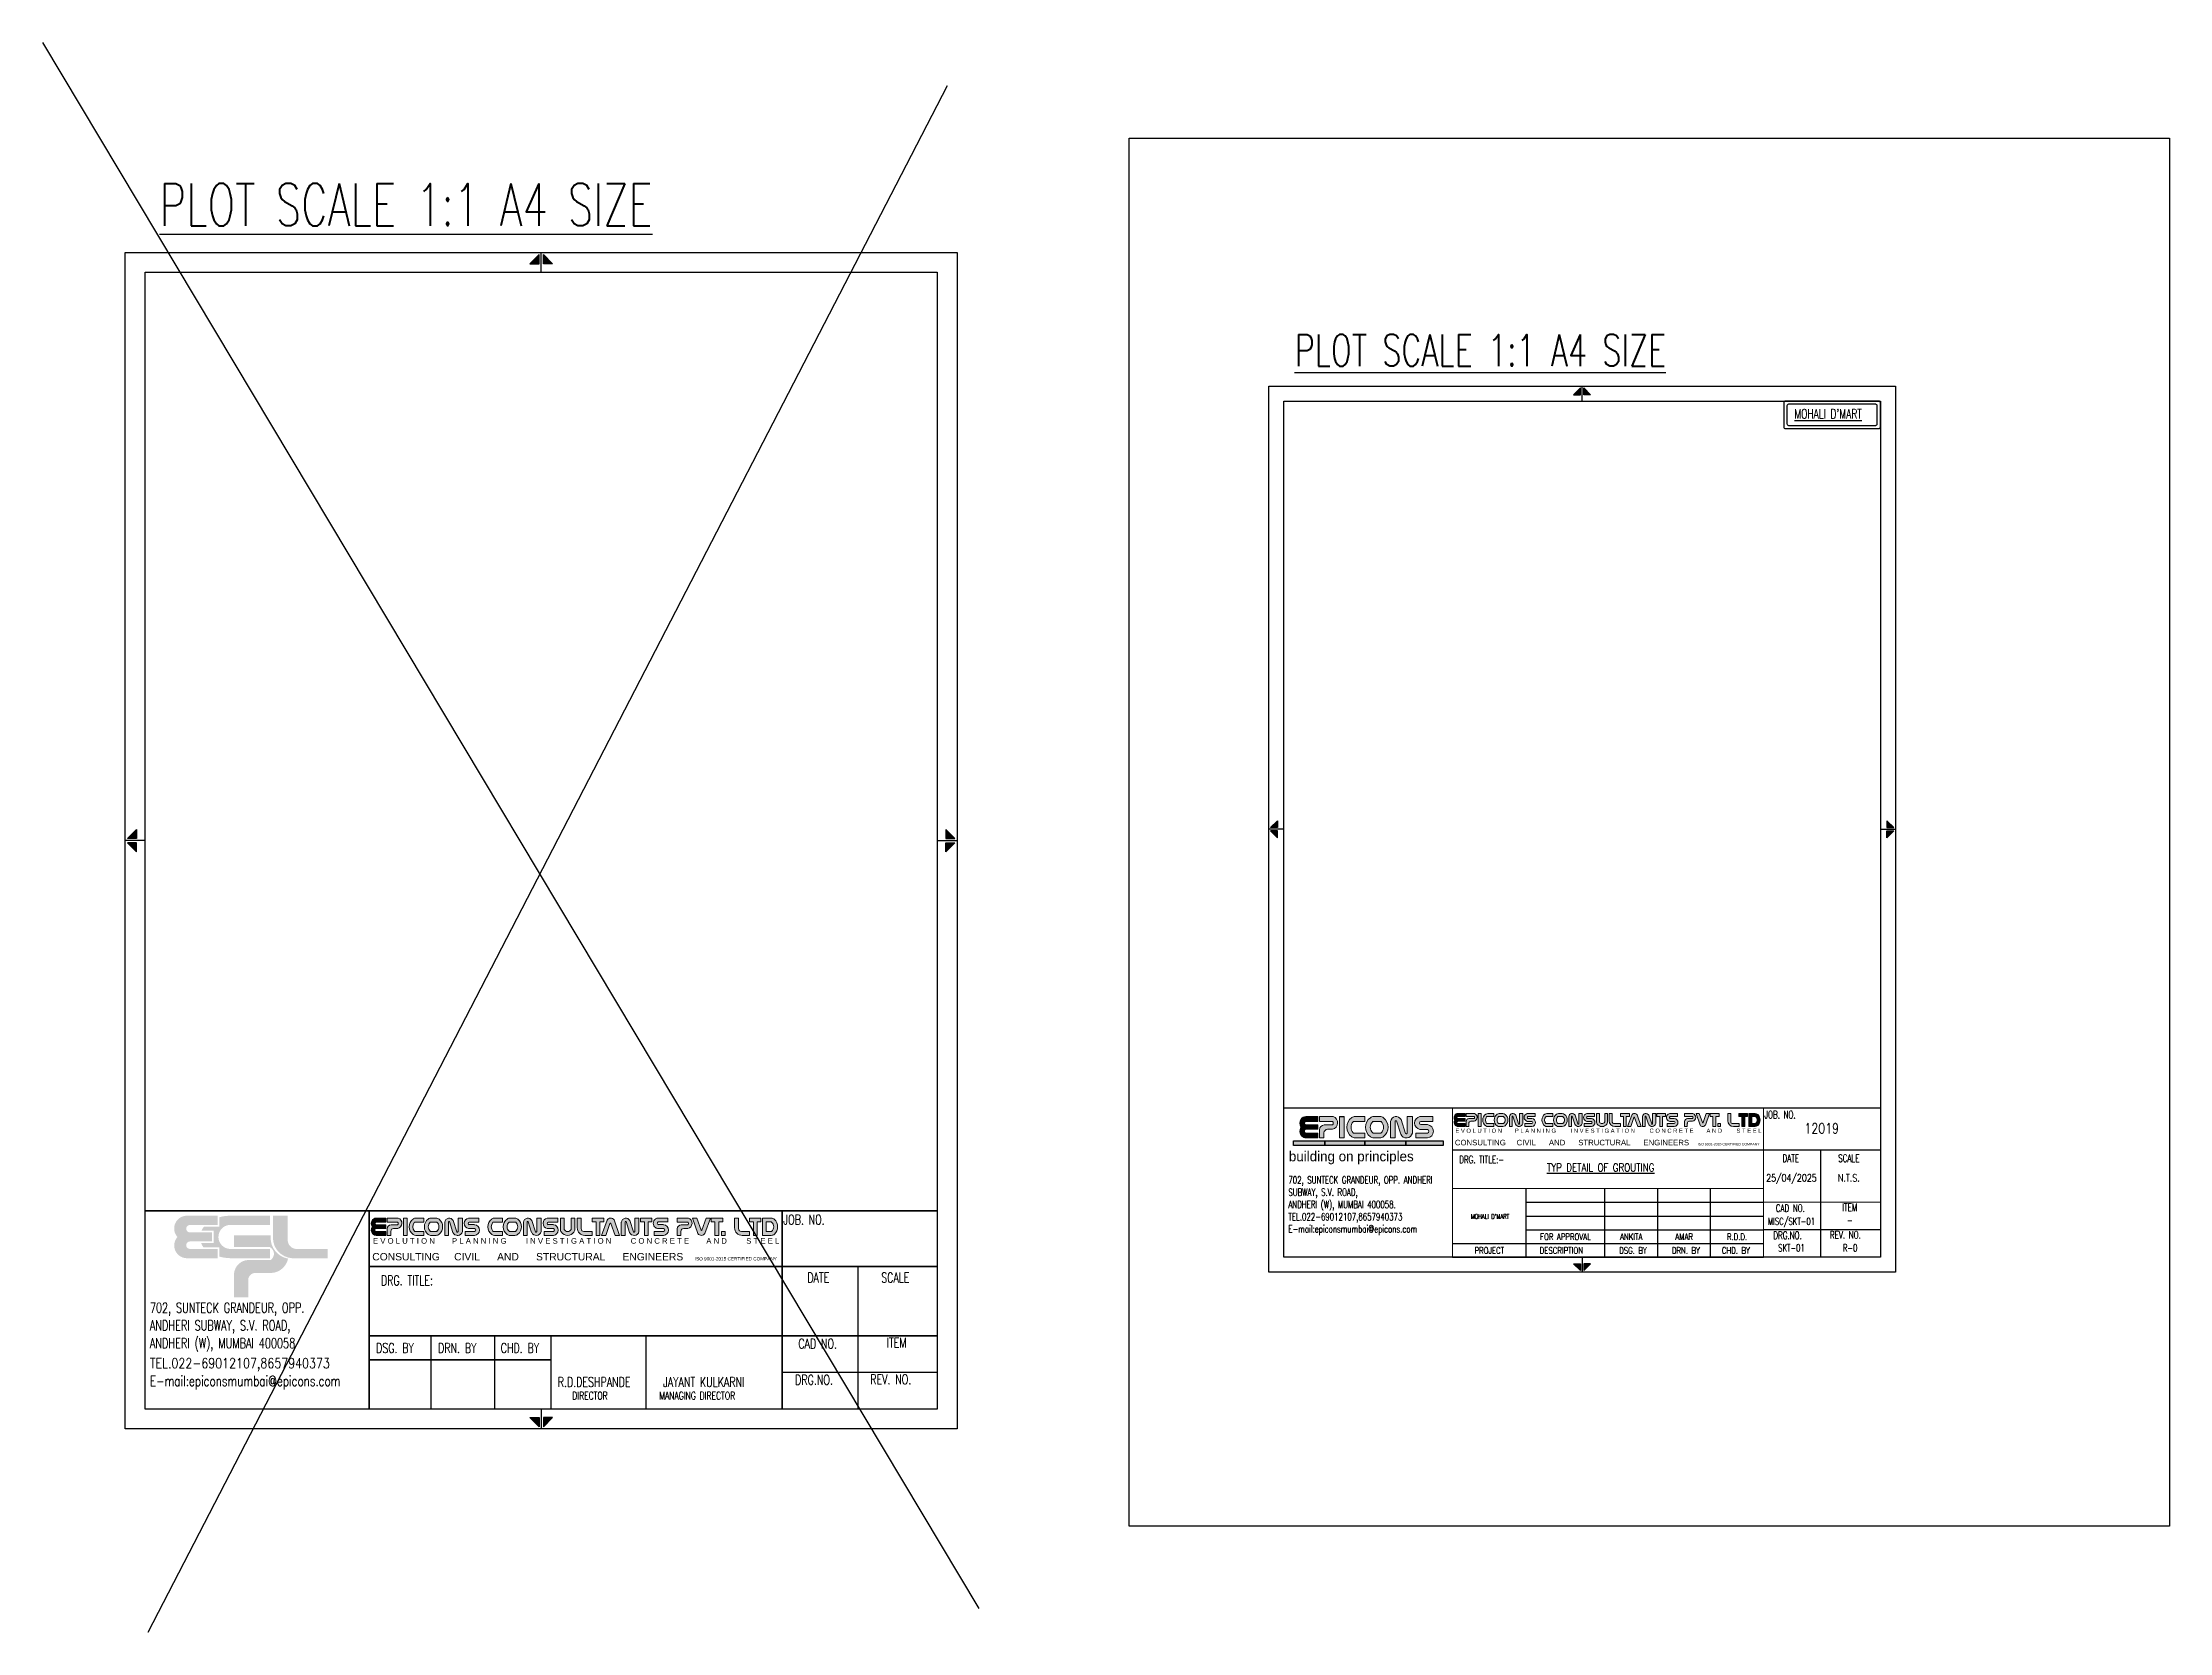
# Model space of a CAD drawing. Header units: inches. Extents: x 390771 to 646861, y -64061 to 219018.
# Drawn here: x 596385 to 646861, y 9680 to 47412 of the extents above; entities that cross this region are included whole.
import ezdxf
from ezdxf.enums import TextEntityAlignment as Align

# ---------------------------------------------------------------- set-up
doc = ezdxf.new("R2010")
doc.units = ezdxf.units.IN
doc.header["$MEASUREMENT"] = 0
for name, color, linetype, lineweight in [('00 ECPL LOGO', 250, 'Continuous', 20), ('00 ELEV-2', 9, 'Continuous', 30), ('S-TEXT', 2, 'Continuous', 25)]:
    doc.layers.add(name, color=color, linetype=linetype, lineweight=lineweight)
for name, color, linetype in [('3CONRED', 1, 'Continuous'), ('PNA', 8, 'Continuous'), ('S-DIM-1', 5, 'Continuous'), ('S-TEXT-1', 4, 'Continuous'), ('SCHEDULE LINE-1', 7, 'Continuous'), ('SHEET', 7, 'Continuous'), ('TEXT', 4, 'Continuous'), ('TEXT (SHEET)', 4, 'Continuous'), ('TEXT NORMAL', 4, 'Continuous'), ('TITLE', 6, 'Continuous')]:
    doc.layers.add(name, color=color, linetype=linetype)
doc.styles.add('ROMANS', font='simplex.shx', dxfattribs={"width": 0.7})
doc.styles.add('SEC. TEXT', font='arial.ttf', dxfattribs={"height": 180})
doc.styles.add('VA_ROOM_TEXT', font='GOTHIC.TTF')

msp = doc.modelspace()

# ---------------------------------------------------------------- texts
at = {"layer": 'S-TEXT', "style": 'ROMANS'}
for s, height, width, p in [('25/04/2025', 171.17, 0.8, (637890.5, 20468.4)), ('N.T.S.', 171.17, 0.8, (639252.2, 20468.4)), ('MISC/SKT-01', 171.173, 0.7, (637890.5, 19438)), ('-', 136.9, 0.8, (639276.4, 19462.4)), ('SKT-01', 171.17, 0.7, (637890.5, 18807.3)), ('R-0', 171.17, 0.7, (639282.6, 18807.3))]:
    msp.add_text(s, height=height, dxfattribs=dict(at, width=width)).set_placement(p, align=Align.MIDDLE_CENTER)
at = {"layer": 'S-TEXT-1', "style": 'ROMANS', "width": 0.65}
msp.add_text("MOHALI D'MART", height=112.974, dxfattribs=at).set_placement((630279.5, 19553.5), align=Align.MIDDLE_LEFT)
at = {"layer": 'S-TEXT-1', "style": 'ROMANS', "width": 0.8}
for s, height, p in [('FOR APPROVAL', 150.633, (632527.4, 19069.6)), ('ANKITA', 150.63, (634088.4, 19069.6)), ('AMAR', 150.63, (635344.1, 19069.6)), ('R.D.D.', 150.63, (636599.8, 19069.6))]:
    msp.add_text(s, height=height, dxfattribs=at).set_placement(p, align=Align.MIDDLE_CENTER)
at = {"layer": 'TEXT', "color": 1, "style": 'ROMANS', "width": 0.8}
msp.add_text('12019', height=239.64, dxfattribs=at).set_placement((638608.9, 21643.7), align=Align.MIDDLE_CENTER)
msp.add_text('%%UTYP DETAIL OF GROUTING', height=188.291, dxfattribs=at).set_placement((632087.3, 20714.1), align=Align.MIDDLE_LEFT)
at = {"layer": 'TITLE', "color": 2, "style": 'ROMANS', "width": 0.7}
msp.add_text('%%UPLOT SCALE 1:1 A4 SIZE', height=1000, dxfattribs=at).set_placement((599160.7, 43064.2, 7.5))
at = {"layer": 'TITLE', "style": 'ROMANS', "width": 0.7}
msp.add_text("%%UMOHALI D'MART", height=225.004, dxfattribs=at).set_placement((637959.3, 38599.3), align=Align.MIDDLE_LEFT)

# ---------------------------------------------------------------- blocks, each defined once
blk = doc.blocks.new('MID')
at = {"layer": 'TEXT'}
for p, q in [((0, 0), (10, 0)), ((8.9, 1.1), (4.3, 5.7)), ((4.3, 5.7), (4.3, 1.1)), ((4.3, 1.1), (8.9, 1.1)), ((8.9, -1.1), (4.3, -5.7)), ((4.3, -1.1), (8.9, -1.1)), ((4.3, -5.7), (4.3, -1.1))]:
    blk.add_line(p, q, dxfattribs=at)
for points in [[(4.3, 5.7), (8.9, 1.1), (4.3, 1.1)], [(4.3, -5.7), (8.9, -1.1), (4.3, -1.1)]]:
    blk.add_solid(points, dxfattribs=at)
blk = doc.blocks.new('ecpl logo')
at = {"layer": '00 ECPL LOGO'}
for color, points in [(256, [(351, -827, 0.621111), (586, -1401), (1442, -1401), (1442, -1151), (682, -1151, -0.917622), (682, -948), (1285, -948), (1285, -702), (682, -702, -0.926164), (682, -501), (1442, -501), (1442, -251), (581, -251, 0.621111)]), (152, [(2940, -251), (2940, -863, 0.384329), (3453, -1401), (4422, -1401), (4422, -1151), (3582, -1151, -0.414214), (3340, -908), (3340, -251)]), (140, [(1887, -779), (1887, -1102), (2862, -1102, -0.232111), (2971, -1281, -0.194401), (2883, -1450), (2269, -1450, 0.364674), (1887, -1802), (1887, -2463), (2269, -2463), (2269, -1996, -0.414214), (2462, -1802), (2899, -1802, 0.338499), (3350, -1412, -0.371272), (2877, -839), (2877, -779)])]:
    blk.add_hatch(color=color, dxfattribs=at).paths.add_polyline_path(points)
h = blk.add_hatch(color=253, dxfattribs=at)
h.dxf.hatch_style = 1
h.paths.add_polyline_path([(995, -993, 0.07148), (1056, -1106), (1486, -1106), (1486, -1356, 0.065387), (1776, -1401), (2862, -1401), (2862, -1151), (1776, -1151, -0.910826), (1742, -501), (2862, -501), (2862, -251), (1776, -251, 0.069483), (1486, -291), (1486, -546), (1071, -546, 0.072407), (1003, -657), (1329, -657), (1329, -993)])
blk = doc.blocks.new('A4')
at = {"layer": '00 ECPL LOGO'}
h = blk.add_hatch(color=7, dxfattribs=at)
h.dxf.hatch_style = 1
h.paths.add_polyline_path([(247453, 1047), (247453, 1139), (247221, 1139, 0.261636), (247124, 1085, 0.285841), (247126, 937, 0.344902), (247143, 764, 0.204992), (247225, 729), (247453, 729), (247453, 820), (247230, 820, -1), (247225, 894), (247453, 894), (247453, 977), (247230, 977, -1), (247229, 1047)])
h = blk.add_hatch(color=7, dxfattribs=at)
h.dxf.hatch_style = 1
h.paths.add_polyline_path([(247745, 1139), (247483, 1139), (247483, 1047), (247732, 1047, -0.440545), (247732, 977), (247574, 977, 0.414214), (247483, 886), (247483, 729), (247568, 729), (247568, 825, -0.414214), (247637, 894), (247732, 894, 0.757811)])
h.paths.add_polyline_path([(247957, 1139), (247868, 1139), (247868, 729), (247957, 729)])
h.paths.add_polyline_path([(248355, 1139), (248167, 1139, 0.154275), (248102, 1119, 0.519672), (248102, 750, 0.154275), (248167, 729), (248355, 729), (248355, 820), (248148, 820, -0.210356), (248131, 828, -0.388707), (248131, 1039, -0.210356), (248148, 1047), (248355, 1047)])
h.paths.add_polyline_path([(248643, 1139), (248527, 1139, 0.159018), (248460, 1118, 0.507969), (248460, 751, 0.159018), (248527, 729), (248643, 729, 0.173791), (248715, 755, 0.472311), (248715, 1114, 0.173791)])
h.paths.add_polyline_path([(248651, 1047, -0.185052), (248666, 1041, -0.445894), (248666, 826, -0.185052), (248651, 820), (248522, 820, -0.185052), (248507, 826, -0.445894), (248507, 1041, -0.185052), (248522, 1047)], flags=16)
h.paths.add_polyline_path([(249049, 1084, 0.723435), (248849, 1047), (248849, 729), (248938, 729), (248938, 1047, -0.723435), (248960, 1056), (249044, 801, 0.724077), (249268, 820), (249268, 1139), (249166, 1139), (249166, 822, -0.755661), (249139, 813)])
h.paths.add_polyline_path([(249659, 1139), (249413, 1139, 0.823713), (249413, 892), (249558, 892, -0.713272), (249558, 820), (249337, 820), (249337, 729), (249558, 729, 0.900309), (249558, 984), (249430, 984, -0.746931), (249430, 1047), (249659, 1047)])
h = blk.add_hatch(color=7, dxfattribs=at)
h.dxf.hatch_style = 1
h.paths.add_polyline_path([(250219, 1139), (250031, 1139, 0.154275), (249966, 1119, 0.519672), (249966, 750, 0.154275), (250031, 729), (250219, 729), (250219, 820), (250011, 820, -0.210932), (249995, 828, -0.385278), (249994, 1039, -0.212895), (250011, 1047), (250219, 1047)])
h.paths.add_polyline_path([(250585, 1114, 0.173792), (250513, 1139), (250397, 1139, 0.159018), (250330, 1118, 0.507969), (250330, 751, 0.159018), (250397, 729), (250513, 729, 0.173792), (250585, 755, 0.472311)])
h.paths.add_polyline_path([(250521, 1047, -0.185053), (250536, 1041, -0.445893), (250536, 826, -0.185053), (250521, 820), (250392, 820, -0.185053), (250377, 826, -0.445893), (250377, 1041, -0.185053), (250392, 1047)], flags=16)
h.paths.add_polyline_path([(250717, 1047), (250717, 729), (250806, 729), (250806, 1047, -0.436861), (250818, 1060, -0.319738), (250829, 1052), (250912, 801, 0.724077), (251136, 820), (251136, 1139), (251034, 1139), (251034, 822, -0.755661), (251007, 813), (250917, 1084, 0.723435)])
h.paths.add_polyline_path([(251530, 1139), (251284, 1139, 0.823713), (251284, 892), (251429, 892, -0.713272), (251429, 820), (251208, 820), (251208, 729), (251429, 729, 0.900309), (251429, 984), (251302, 984, -0.746931), (251302, 1047), (251530, 1047)])
h.paths.add_polyline_path([(251683, 1139), (251595, 1139), (251595, 872, 0.160106), (251617, 804, 0.505303), (251913, 804, 0.160106), (251935, 872), (251935, 1139), (251849, 1139), (251849, 872, -0.621318), (251683, 872)])
h.paths.add_polyline_path([(252085, 1139), (251992, 1139), (251992, 911, 0.414214), (252175, 729), (252347, 729), (252347, 820), (252154, 820, -0.414214), (252085, 889)])
h.paths.add_polyline_path([(252628, 1139), (252347, 1139), (252347, 1049), (252439, 1049), (252439, 729), (252527, 729), (252527, 1049), (252628, 1049)])
h.paths.add_polyline_path([(252869, 1097, 0.539211), (252702, 1092), (252571, 729), (252674, 729), (252771, 1014, -0.708617), (252793, 1014), (252895, 729), (252994, 729)])
h.paths.add_polyline_path([(253241, 1084, 0.723435), (253040, 1047), (253040, 729), (253129, 729), (253129, 1047, -0.723435), (253151, 1056), (253235, 801, 0.724077), (253459, 820), (253459, 1139), (253357, 1139), (253357, 822, -0.755661), (253330, 813)])
h.paths.add_polyline_path([(253764, 1139), (253495, 1139), (253495, 1049), (253587, 1049), (253587, 729), (253676, 729), (253676, 1049), (253764, 1049)])
h.paths.add_polyline_path([(254145, 1139), (253916, 1139, 0.157568), (253849, 1118, 0.511532), (253849, 913, 0.157569), (253916, 892), (254044, 892, -0.713272), (254044, 820), (253823, 820), (253823, 729), (254044, 729, 0.900308), (254044, 984), (253921, 984), (253917, 984, -0.722204), (253917, 1049), (254145, 1049)])
h = blk.add_hatch(color=7, dxfattribs=at)
h.dxf.hatch_style = 1
h.paths.add_polyline_path([(254630, 1139), (254369, 1139), (254369, 1047), (254607, 1047, -0.270444), (254627, 1035, -0.26297), (254627, 989, -0.270444), (254607, 977), (254460, 977, 0.414214), (254369, 886), (254369, 729), (254454, 729), (254454, 825, -0.414214), (254522, 894), (254618, 894, 0.757811)])
h.paths.add_polyline_path([(254830, 1139), (254731, 1139), (254856, 772, 0.539211), (255024, 777), (255155, 1139), (255051, 1139), (254954, 855, -0.708617), (254932, 855)])
h.paths.add_polyline_path([(255452, 1139), (255171, 1139), (255171, 1049), (255262, 1049), (255262, 729), (255351, 729), (255351, 1049), (255452, 1049)])
h.paths.add_polyline_path([(255820, 1139), (255727, 1139), (255727, 911, 0.414214), (255910, 729), (256082, 729), (256082, 820), (255889, 820, -0.414214), (255820, 889)])
h.paths.add_polyline_path([(255502, 820), (255418, 820), (255418, 729), (255502, 729)])
h = blk.add_hatch(color=7, dxfattribs=at)
h.dxf.hatch_style = 1
h.paths.add_polyline_path([(256082, 1139), (256082, 1049), (256173, 1049), (256173, 729), (256262, 729), (256262, 1049), (256350, 1049), (256350, 1139)])
h.paths.add_polyline_path([(256394, 1139), (256394, 729), (256595, 729, 0.189446), (256673, 760, 0.435754), (256673, 1109, 0.189446), (256595, 1139)])
h.paths.add_polyline_path([(256598, 1049, -0.519112), (256598, 820), (256481, 820), (256481, 1049)], flags=16)
at = {"layer": '00 ECPL LOGO', "color": 7}
for p, q in [((247453, 1139), (247221, 1139)), ((247230, 1047), (247453, 1047)), ((247453, 1047), (247453, 1139)), ((247745, 1139), (247483, 1139)), ((247483, 1139), (247483, 1047)), ((247732, 1047), (247483, 1047)), ((247868, 1139), (247957, 1139)), ((247868, 1139), (247868, 729)), ((247957, 1139), (247957, 729)), ((248148, 1047), (248355, 1047)), ((248167, 1139), (248355, 1139)), ((248355, 1047), (248355, 1139)), ((248522, 1047), (248651, 1047)), ((248527, 1139), (248643, 1139)), ((248849, 1047), (248849, 729)), ((248938, 1047), (248938, 729)), ((248960, 1056), (249044, 801)), ((249049, 1084), (249139, 813)), ((249166, 1139), (249268, 1139)), ((249268, 1139), (249166, 1139)), ((249166, 1139), (249166, 820)), ((249268, 1139), (249268, 820)), ((249268, 1047), (249268, 1047)), ((249413, 1139), (249659, 1139)), ((249659, 1139), (249413, 1139)), ((249430, 1047), (249659, 1047)), ((249659, 1047), (249659, 1139)), ((250011, 1047), (250219, 1047)), ((250219, 1139), (250031, 1139)), ((250219, 1047), (250219, 1139)), ((250392, 1047), (250521, 1047)), ((250397, 1139), (250513, 1139)), ((250717, 1047), (250717, 729)), ((250806, 1047), (250806, 729)), ((250829, 1052), (250912, 801)), ((250917, 1084), (251007, 813)), ((251034, 1139), (251136, 1139)), ((251034, 1139), (251136, 1139)), ((251136, 1139), (251034, 1139)), ((251034, 1139), (251034, 820)), ((251136, 1139), (251136, 820)), ((251136, 1047), (251136, 1047)), ((251284, 1139), (251530, 1139)), ((251284, 1139), (251530, 1139)), ((251530, 1139), (251284, 1139)), ((251302, 1047), (251530, 1047)), ((251530, 1047), (251530, 1139)), ((251595, 1139), (251683, 1139)), ((251683, 1139), (251595, 1139)), ((251595, 1139), (251595, 872)), ((251683, 1139), (251683, 872)), ((251849, 1139), (251935, 1139)), ((251935, 1139), (251849, 1139)), ((251849, 1139), (251849, 872)), ((251935, 1139), (251935, 872)), ((251992, 1139), (252085, 1139)), ((252085, 1139), (251992, 1139)), ((251992, 911), (251992, 1139)), ((252085, 889), (252085, 1139)), ((252347, 1139), (252628, 1139)), ((252628, 1139), (252347, 1139)), ((252347, 1139), (252347, 1049)), ((252347, 1049), (252439, 1049)), ((252439, 729), (252439, 1049)), ((252527, 729), (252527, 1049)), ((252527, 1049), (252628, 1049)), ((252571, 729), (252702, 1092)), ((252628, 1139), (252628, 1049)), ((252674, 729), (252771, 1014)), ((252895, 729), (252793, 1014)), ((252994, 729), (252869, 1097)), ((253040, 1047), (253040, 729)), ((253129, 1047), (253129, 729)), ((253151, 1056), (253235, 801)), ((253241, 1084), (253330, 813)), ((253357, 1139), (253459, 1139)), ((253357, 1139), (253459, 1139)), ((253459, 1139), (253357, 1139)), ((253357, 1139), (253459, 1139)), ((253357, 1139), (253357, 820)), ((253459, 1139), (253459, 820)), ((253459, 1047), (253459, 1047)), ((253495, 1139), (253764, 1139)), ((253764, 1139), (253495, 1139)), ((253495, 1139), (253764, 1139)), ((253495, 1139), (253764, 1139)), ((253764, 1139), (253495, 1139)), ((253495, 1139), (253495, 1049)), ((253495, 1049), (253587, 1049)), ((253495, 1049), (253587, 1049)), ((253587, 729), (253587, 1049)), ((253676, 729), (253676, 1049)), ((253676, 1049), (253764, 1049)), ((253676, 1049), (253764, 1049)), ((253764, 1139), (253764, 1049)), ((253899, 1139), (254145, 1139)), ((253899, 1139), (254145, 1139)), ((254145, 1139), (253916, 1139)), ((253917, 1049), (254145, 1049)), ((254145, 1047), (254145, 1139)), ((254630, 1139), (254369, 1139)), ((254369, 1139), (254369, 1047)), ((254607, 1047), (254369, 1047)), ((254830, 1139), (254731, 1139)), ((254830, 1139), (254731, 1139)), ((254731, 1139), (254856, 772)), ((254830, 1139), (254932, 855)), ((255051, 1139), (254954, 855)), ((255155, 1139), (255024, 777)), ((255155, 1139), (255051, 1139)), ((255097, 1139), (255051, 1139)), ((255155, 1139), (255051, 1139)), ((255171, 1139), (255452, 1139)), ((255452, 1139), (255171, 1139)), ((255171, 1139), (255452, 1139)), ((255171, 1139), (255452, 1139)), ((255171, 1139), (255452, 1139)), ((255171, 1139), (255171, 1049)), ((255171, 1049), (255262, 1049)), ((255171, 1049), (255262, 1049)), ((255262, 729), (255262, 1049)), ((255351, 729), (255351, 1049)), ((255351, 1049), (255452, 1049)), ((255351, 1049), (255452, 1049)), ((255452, 1139), (255452, 1049)), ((255727, 1139), (255820, 1139)), ((255820, 1139), (255727, 1139)), ((255727, 911), (255727, 1139)), ((255820, 889), (255820, 1139)), ((256082, 1139), (256350, 1139)), ((256350, 1139), (256082, 1139)), ((256082, 1139), (256082, 1049)), ((256082, 1049), (256173, 1049)), ((256173, 1049), (256082, 1049)), ((256173, 729), (256173, 1049)), ((256262, 729), (256262, 1049)), ((256262, 1049), (256350, 1049)), ((256262, 1049), (256350, 1049)), ((256350, 1049), (256262, 1049)), ((256350, 1139), (256350, 1049)), ((256394, 1139), (256595, 1139)), ((256394, 1139), (256394, 729)), ((256481, 1049), (256481, 820)), ((256481, 1049), (256590, 1049)), ((247225, 894), (247453, 894)), ((247453, 820), (247225, 820)), ((247225, 729), (247453, 729)), ((247453, 977), (247230, 977)), ((247453, 894), (247453, 977)), ((247453, 729), (247453, 820)), ((247483, 886), (247483, 729)), ((247483, 729), (247568, 729)), ((247568, 825), (247568, 729)), ((247732, 977), (247574, 977)), ((247637, 894), (247732, 894)), ((247868, 729), (247957, 729)), ((248148, 820), (248355, 820)), ((248167, 729), (248355, 729)), ((248355, 729), (248355, 820)), ((248522, 820), (248651, 820)), ((248643, 729), (248527, 729)), ((248849, 729), (248938, 729)), ((249148, 729), (249166, 729)), ((249166, 730), (249166, 729)), ((249268, 820), (249268, 820)), ((249337, 729), (249337, 820)), ((249337, 820), (249558, 820)), ((249337, 729), (249558, 729)), ((249337, 729), (249558, 729)), ((249558, 892), (249413, 892)), ((249558, 984), (249430, 984)), ((250011, 820), (250219, 820)), ((250031, 729), (250219, 729)), ((250219, 729), (250219, 820)), ((250392, 820), (250521, 820)), ((250397, 729), (250513, 729)), ((250717, 729), (250806, 729)), ((250717, 729), (250806, 729)), ((250717, 729), (250806, 729)), ((251208, 729), (251208, 820)), ((251208, 820), (251429, 820)), ((251208, 820), (251429, 820)), ((251208, 729), (251429, 729)), ((251208, 729), (251429, 729)), ((251208, 729), (251429, 729)), ((251429, 892), (251284, 892)), ((251429, 984), (251302, 984)), ((252154, 820), (252347, 820)), ((252175, 729), (252347, 729)), ((252175, 729), (252347, 729)), ((252347, 820), (252347, 729)), ((252439, 729), (252527, 729)), ((252439, 729), (252527, 729)), ((252571, 729), (252674, 729)), ((252628, 729), (252674, 729)), ((252895, 729), (252994, 729)), ((252895, 729), (252994, 729)), ((253040, 729), (253129, 729)), ((253040, 729), (253129, 729)), ((253040, 729), (253129, 729)), ((253459, 820), (253459, 820)), ((253587, 729), (253676, 729)), ((253587, 729), (253676, 729)), ((253587, 729), (253676, 729)), ((253587, 729), (253676, 729)), ((253823, 729), (253823, 820)), ((253823, 820), (254044, 820)), ((253823, 820), (254044, 820)), ((253823, 820), (254044, 820)), ((253823, 729), (254044, 729)), ((253823, 729), (254044, 729)), ((253823, 729), (254044, 729)), ((253823, 729), (254044, 729)), ((253823, 729), (254044, 729)), ((254044, 892), (253899, 892)), ((253916, 892), (254034, 892)), ((254044, 984), (253917, 984)), ((253921, 984), (254044, 984)), ((254369, 886), (254369, 729)), ((254369, 729), (254454, 729)), ((254454, 825), (254454, 729)), ((254607, 977), (254460, 977)), ((254522, 894), (254618, 894)), ((255262, 729), (255351, 729)), ((255262, 729), (255351, 729)), ((255262, 729), (255351, 729)), ((255889, 820), (256082, 820)), ((255910, 729), (256082, 729)), ((255910, 729), (256082, 729)), ((256082, 820), (256082, 729)), ((256173, 729), (256262, 729)), ((256173, 729), (256262, 729)), ((256173, 729), (256262, 729)), ((256173, 729), (256262, 729)), ((256187, 729), (256262, 729)), ((256187, 729), (256262, 729)), ((256187, 729), (256262, 729)), ((256187, 729), (256262, 729)), ((256394, 729), (256595, 729)), ((256481, 820), (256590, 820))]:
    blk.add_line(p, q, dxfattribs=at)
blk.add_lwpolyline([(255418, 820), (255502, 820), (255502, 729), (255418, 729)], close=True, dxfattribs=at)
for centre, radius, start, end in [((247244, 1012), 140, 148.648, 212.4563), ((247221, 1026), 114, 90, 148.648), ((247230, 1012), 34.7, 88.7637, 271.2363), ((247704, 1018), 128, 282.7188, 71.3398), ((247700, 1012), 47, 312.4487, 47.5513), ((248232, 934), 225, 125.0807, 234.9193), ((248247, 934), 157, 137.5171, 222.4829), ((248167, 1026), 114, 90, 125.0807), ((248148, 1024), 22.8, 90, 137.5171), ((248593, 934), 227, 126.1417, 233.8583), ((248603, 934), 144, 131.9364, 228.0636), ((248527, 1026), 114, 90, 126.1417), ((248522, 1024), 22.8, 90, 131.9364), ((248643, 1026), 114, 50.5638, 90), ((248651, 1024), 22.8, 48.0636, 90), ((248569, 934), 144, 311.9364, 48.0636), ((248568, 934), 232, 309.4362, 50.5638), ((248955, 1032), 107, 28.75, 172.2831), ((248950, 1048), 12.7, 40.0191, 183.5523), ((249437, 1016), 126, 101.0425, 258.9575), ((249440, 1015), 32.9, 106.4856, 253.5144), ((250095, 934), 225, 125.0807, 234.9193), ((250111, 934), 158, 138.0741, 222.3563), ((250031, 1026), 114, 90, 125.0807), ((250011, 1024), 22.8, 90, 138.0741), ((250463, 934), 227, 126.1417, 233.8583), ((250473, 934), 144, 131.9364, 228.0636), ((250397, 1026), 114, 90, 126.1417), ((250392, 1024), 22.8, 90, 131.9364), ((250513, 1026), 114, 50.5638, 90), ((250521, 1024), 22.8, 48.0636, 90), ((250439, 934), 144, 311.9364, 48.0636), ((250438, 934), 232, 309.4362, 50.5638), ((250823, 1032), 107, 28.75, 172.2831), ((250818, 1048), 12.7, 89.1577, 183.5523), ((250818, 1049), 11.4, 18.2334, 89.1577), ((251308, 1016), 126, 101.0425, 258.9575), ((251311, 1015), 32.9, 106.4856, 253.5144), ((252787, 1039), 100, 35.166, 148.5022), ((252782, 1010), 11.4, 19.7665, 161.0546), ((253147, 1032), 107, 28.75, 172.2831), ((253142, 1048), 12.7, 40.0191, 183.5523), ((253923, 1016), 126, 125.818, 234.182), ((253916, 1026), 114, 90, 125.818), ((253927, 1016), 34.4, 108.3261, 238.1957), ((254607, 1024), 22.8, 29.4672, 90), ((254590, 1018), 128, 282.7188, 71.3398), ((254586, 1012), 47, 330.5328, 29.4672), ((256590, 1026), 22.8, 51.4816, 90), ((256595, 1026), 114, 47.0907, 90), ((256517, 935), 140, 308.5184, 51.4816), ((256511, 934), 238, 312.9093, 47.0907), ((247244, 861), 140, 147.5437, 223.6612), ((247225, 843), 114, 223.6612, 270), ((247228, 857), 36.8, 94.0242, 265.9758), ((247574, 886), 91.1, 90, 180), ((247637, 825), 68.3, 90, 180), ((248167, 843), 114, 234.9193, 270), ((248148, 843), 22.8, 222.4829, 270), ((248527, 843), 114, 233.8583, 270), ((248522, 843), 22.8, 228.0636, 270), ((248643, 843), 114, 270, 309.4362), ((248651, 843), 22.8, 270, 311.9364), ((249153, 847), 118, 203.2219, 346.755), ((249151, 821), 15, 214.0796, 357.6127), ((249544, 856), 128, 276.006, 83.994), ((249546, 856), 37.8, 289.0016, 70.9984), ((250031, 843), 114, 234.9193, 270), ((250011, 843), 22.8, 222.3563, 270), ((250397, 843), 114, 233.8583, 270), ((250392, 843), 22.8, 228.0636, 270), ((250513, 843), 114, 270, 309.4362), ((250521, 843), 22.8, 270, 311.9364), ((251021, 847), 118, 203.2219, 346.8516), ((251019, 821), 15, 214.0796, 357.6127), ((251416, 856), 128, 276.006, 83.994), ((251417, 856), 37.8, 289.0016, 70.9984), ((251708, 872), 114, 180, 216.3848), ((251765, 913), 184, 216.3848, 323.6152), ((251766, 913), 92.7, 206.2931, 333.7069), ((251821, 872), 114, 323.6152, 0), ((252175, 911), 182, 180, 270), ((252154, 889), 68.3, 180, 270), ((253344, 847), 118, 203.2219, 346.755), ((253343, 821), 15, 214.0796, 357.6127), ((253916, 1006), 114, 234.182, 270), ((253921, 1006), 22.8, 238.1957, 270), ((254031, 856), 128, 276.006, 83.994), ((254032, 856), 37.8, 289.0016, 70.9984), ((254460, 886), 91.1, 90, 180), ((254522, 825), 68.3, 90, 180), ((254607, 1000), 22.8, 270, 330.5328), ((254938, 829), 100, 215.166, 328.5022), ((254943, 859), 11.4, 199.7665, 341.0546), ((255910, 911), 182, 180, 270), ((255889, 889), 68.3, 180, 270), ((256590, 843), 22.8, 270, 308.5184), ((256595, 843), 114, 270, 312.9093)]:
    blk.add_arc(centre, radius, start, end, dxfattribs=at)
at = {"layer": '3CONRED'}
blk.add_line((260538, -2522), (256855, -2522), dxfattribs=at)
at = {"layer": 'PNA', "color": 5}
for p, q in [((258658, -3392), (258658, -8)), ((248525, -3392), (248525, -1653)), ((250040, -3392), (250040, -1653)), ((251377, -3392), (251377, -1653)), ((253633, -3392), (253633, -1653))]:
    blk.add_line(p, q, dxfattribs=at)
at = {"layer": 'PNA', "color": 4}
blk.add_lwpolyline([(261008, -3862), (241268, -3862), (241268, 24056), (261008, 24056)], close=True, dxfattribs=at)
at = {"layer": 'PNA', "color": 3}
blk.add_lwpolyline([(260538, -3392), (241738, -3392), (241738, 23586), (260538, 23586)], close=True, dxfattribs=at)
at = {"layer": 'PNA', "color": 1, "const_width": 37.6}
for points in [[(241738, 1314), (260538, 1314)], [(247053, -3392), (247053, 1314)], [(256855, -3392), (256855, 1314)], [(247053, -8), (260538, -8)], [(247053, -1653), (260538, -1653)], [(247053, -2221), (251377, -2221)]]:
    blk.add_lwpolyline(points, dxfattribs=at)
at = {"layer": '00 ELEV-2', "xscale": 0.8756090370211822, "yscale": 0.8756090370211822, "zscale": 0.8756090370211822}
blk.add_blockref('ecpl logo', (242198, 1415), dxfattribs=at)
at = {"layer": 'TEXT (SHEET)', "color": 4, "yscale": 47, "zscale": 47, "rotation": 270}
for p, xscale in [((251138, 23586), -47), ((251138, -3392), 47)]:
    blk.add_blockref('MID', p, dxfattribs=dict(at, xscale=xscale))
at = {"layer": 'TEXT (SHEET)', "color": 4, "yscale": 47, "zscale": 47}
for p, xscale in [((241738, 10097), -47), ((260538, 10097), 47)]:
    blk.add_blockref('MID', p, dxfattribs=dict(at, xscale=xscale))
at = {"layer": '00 ECPL LOGO', "color": 7, "attachment_point": 1, "style": 'SEC. TEXT'}
for s, insert, char_height, width in [('E V O L U T I O N        P L A N N I N G         I N V E S T I G A T I O N         C O N C R E T E        A N D         S T E E L', (247146, 664), 131.341, 390085.8), ('CONSULTING     CIVIL      AND      STRUCTURAL      ENGINEERS', (247129, 311), 175.12, 434094.76), ('ISO 9001-2015 CERTIFIED COMPANY', (254783, 213), 78.8, 380266.94)]:
    blk.add_mtext(s, dxfattribs=dict(at, insert=insert, char_height=char_height, width=width))
at = {"layer": 'S-TEXT-1', "style": 'ROMANS'}
for s, width, p in [('702, SUNTECK GRANDEUR, OPP.', 0.7, (241852, -1108)), ('ANDHERI SUBWAY, S.V. ROAD,', 0.7, (241852, -1527)), ('ANDHERI (W), MUMBAI 400058', 0.7, (241852, -1948)), ('TEL.022-69012107,8657940373', 0.8, (241852, -2423)), ('E-mail:epiconsmumbai@epicons.com', 0.75, (241852, -2847))]:
    blk.add_text(s, height=240.52, dxfattribs=dict(at, width=width)).set_placement(p)
at = {"layer": 'TEXT (SHEET)', "style": 'ROMANS', "width": 0.7}
for s, height, p in [(' JOB. NO.', 235, (256773, 986)), (' DRG. TITLE:', 235, (247223, -458)), ('DATE', 235, (257454, -389)), ('SCALE', 235, (259208, -389)), ('CAD NO.', 235, (257242, -1958)), ('ITEM', 235, (259336, -1934)), ('DIRECTOR', 188, (251875, -3168)), (' MANAGING DIRECTOR', 188, (253851, -3168)), (' DRG.NO.', 235, (257052, -2816)), (' REV. NO.', 235, (258835, -2804))]:
    blk.add_text(s, height=height, dxfattribs=at).set_placement(p)
at = {"layer": 'TEXT NORMAL', "style": 'ROMANS', "width": 0.7}
for s, p in [(' DSG. BY', (247108, -2061)), (' DRN. BY', (248579, -2061)), (' CHD. BY', (250066, -2061))]:
    blk.add_text(s, height=235, dxfattribs=at).set_placement(p)
at = {"layer": 'TITLE', "color": 4, "style": 'ROMANS', "width": 0.7}
for s, p in [('R.D.DESHPANDE', (251531, -2868)), (' JAYANT KULKARNI', (253918, -2868))]:
    blk.add_text(s, height=235, dxfattribs=at).set_placement(p)
blk = doc.blocks.new('zw$A329')
at = {"layer": '00 ECPL LOGO'}
h = blk.add_hatch(color=152, dxfattribs=at)
h.dxf.hatch_style = 1
h.paths.add_polyline_path([(1548, 4754), (1548, 4905), (1169, 4905, 0.261636), (1010, 4816, 0.285841), (1012, 4573, 0.344902), (1040, 4291, 0.204992), (1175, 4233), (1548, 4233), (1548, 4383), (1184, 4383, -1), (1175, 4503), (1548, 4503), (1548, 4640), (1184, 4640, -1), (1181, 4754)])
h = blk.add_hatch(color=152, dxfattribs=at)
h.dxf.hatch_style = 1
h.paths.add_polyline_path([(2026, 4905), (1597, 4905), (1597, 4754), (2005, 4754, -0.440545), (2005, 4640), (1746, 4640, 0.414214), (1597, 4491), (1597, 4233), (1737, 4233), (1737, 4391, -0.414214), (1849, 4503), (2005, 4503, 0.757811)])
h.paths.add_polyline_path([(2375, 4905), (2229, 4905), (2229, 4233), (2375, 4233)])
h.paths.add_polyline_path([(3026, 4905), (2719, 4905, 0.154275), (2612, 4872, 0.519672), (2612, 4267, 0.154275), (2719, 4233), (3026, 4233), (3026, 4383), (2686, 4383, -0.210356), (2659, 4395, -0.388707), (2659, 4742, -0.210356), (2686, 4754), (3026, 4754)])
h.paths.add_polyline_path([(3497, 4905), (3307, 4905, 0.159018), (3197, 4869, 0.507969), (3197, 4269, 0.159018), (3307, 4233), (3497, 4233, 0.173791), (3616, 4276, 0.472311), (3616, 4863, 0.173791)])
h.paths.add_polyline_path([(3510, 4754, -0.185052), (3535, 4744, -0.445894), (3535, 4392, -0.185052), (3510, 4383), (3299, 4383, -0.185052), (3275, 4392, -0.445894), (3275, 4744, -0.185052), (3299, 4754)], flags=16)
h.paths.add_polyline_path([(4164, 4815, 0.723435), (3836, 4754), (3836, 4233), (3980, 4233), (3980, 4754, -0.723435), (4017, 4768), (4155, 4351, 0.724077), (4522, 4383), (4522, 4905), (4355, 4905), (4355, 4385, -0.755661), (4310, 4370)])
h.paths.add_polyline_path([(5162, 4905), (4759, 4905, 0.823713), (4759, 4500), (4997, 4500, -0.713272), (4997, 4383), (4635, 4383), (4635, 4233), (4997, 4233, 0.900309), (4997, 4650), (4788, 4650, -0.746931), (4788, 4754), (5162, 4754)])
h = blk.add_hatch(color=7, dxfattribs=at)
h.dxf.hatch_style = 1
h.paths.add_polyline_path([(6184, 4908), (6184, 5001), (5953, 5001, 0.261636), (5856, 4946, 0.285841), (5857, 4798, 0.344902), (5874, 4626, 0.204992), (5956, 4591), (6184, 4591), (6184, 4682), (5962, 4682, -1), (5957, 4755), (6184, 4755), (6184, 4839), (5962, 4839, -1), (5961, 4908)])
h = blk.add_hatch(color=7, dxfattribs=at)
h.dxf.hatch_style = 1
h.paths.add_polyline_path([(6476, 5001), (6215, 5001), (6215, 4908), (6464, 4908, -0.440545), (6464, 4839), (6306, 4839, 0.414214), (6215, 4748), (6215, 4591), (6300, 4591), (6300, 4687, -0.414214), (6368, 4755), (6464, 4755, 0.757811)])
h.paths.add_polyline_path([(6689, 5001), (6600, 5001), (6600, 4591), (6689, 4591)])
h.paths.add_polyline_path([(7087, 5001), (6899, 5001, 0.154275), (6834, 4980, 0.519672), (6834, 4611, 0.154275), (6899, 4591), (7087, 4591), (7087, 4682), (6879, 4682, -0.210356), (6863, 4689, -0.388707), (6863, 4901, -0.210356), (6879, 4908), (7087, 4908)])
h.paths.add_polyline_path([(7374, 5001), (7258, 5001, 0.159018), (7191, 4979, 0.507969), (7191, 4613, 0.159018), (7258, 4591), (7374, 4591, 0.173791), (7447, 4617, 0.472311), (7447, 4975, 0.173791)])
h.paths.add_polyline_path([(7382, 4908, -0.185052), (7397, 4903, -0.445894), (7397, 4688, -0.185052), (7382, 4682), (7253, 4682, -0.185052), (7238, 4688, -0.445894), (7238, 4903, -0.185052), (7253, 4908)], flags=16)
h.paths.add_polyline_path([(7781, 4946, 0.723435), (7581, 4908), (7581, 4591), (7669, 4591), (7669, 4908, -0.723435), (7692, 4917), (7776, 4662, 0.724077), (7999, 4682), (7999, 5001), (7898, 5001), (7898, 4683, -0.755661), (7870, 4674)])
h.paths.add_polyline_path([(8391, 5001), (8144, 5001, 0.823713), (8144, 4753), (8289, 4753, -0.713272), (8289, 4682), (8068, 4682), (8068, 4591), (8289, 4591, 0.900309), (8289, 4845), (8162, 4845, -0.746931), (8162, 4908), (8391, 4908)])
h = blk.add_hatch(color=7, dxfattribs=at)
h.dxf.hatch_style = 1
h.paths.add_polyline_path([(8950, 5001), (8763, 5001, 0.154275), (8697, 4980, 0.519672), (8697, 4611, 0.154275), (8763, 4591), (8950, 4591), (8950, 4682), (8743, 4682, -0.210932), (8726, 4689, -0.385278), (8725, 4901, -0.212895), (8742, 4908), (8950, 4908)])
h.paths.add_polyline_path([(9317, 4975, 0.173792), (9244, 5001), (9128, 5001, 0.159018), (9061, 4979, 0.507969), (9061, 4613, 0.159018), (9128, 4591), (9244, 4591, 0.173792), (9317, 4617, 0.472311)])
h.paths.add_polyline_path([(9252, 4908, -0.185053), (9267, 4903, -0.445893), (9267, 4688, -0.185053), (9252, 4682), (9124, 4682, -0.185053), (9108, 4688, -0.445893), (9108, 4903, -0.185053), (9124, 4908)], flags=16)
h.paths.add_polyline_path([(9449, 4908), (9449, 4591), (9537, 4591), (9537, 4908, -0.436861), (9550, 4922, -0.319738), (9561, 4914), (9644, 4662, 0.724077), (9867, 4682), (9867, 5001), (9766, 5001), (9766, 4683, -0.755661), (9738, 4674), (9649, 4946, 0.723435)])
h.paths.add_polyline_path([(10262, 5001), (10016, 5001, 0.823713), (10016, 4753), (10161, 4753, -0.713272), (10161, 4682), (9940, 4682), (9940, 4591), (10161, 4591, 0.900309), (10161, 4845), (10033, 4845, -0.746931), (10033, 4908), (10262, 4908)])
h.paths.add_polyline_path([(10414, 5001), (10326, 5001), (10326, 4733, 0.160106), (10348, 4666, 0.505303), (10644, 4666, 0.160106), (10667, 4733), (10667, 5001), (10581, 5001), (10581, 4734, -0.621318), (10414, 4734)])
h.paths.add_polyline_path([(10817, 5001), (10724, 5001), (10724, 4773, 0.414214), (10906, 4591), (11079, 4591), (11079, 4682), (10885, 4682, -0.414214), (10817, 4750)])
h.paths.add_polyline_path([(11360, 5001), (11079, 5001), (11079, 4911), (11170, 4911), (11170, 4591), (11259, 4591), (11259, 4911), (11360, 4911)])
h.paths.add_polyline_path([(11600, 4959, 0.539211), (11433, 4953), (11302, 4591), (11405, 4591), (11503, 4875, -0.708617), (11525, 4875), (11627, 4591), (11726, 4591)])
h.paths.add_polyline_path([(11972, 4946, 0.723435), (11772, 4908), (11772, 4591), (11860, 4591), (11860, 4908, -0.723435), (11883, 4917), (11967, 4662, 0.724077), (12191, 4682), (12191, 5001), (12089, 5001), (12089, 4683, -0.755661), (12062, 4674)])
h.paths.add_polyline_path([(12495, 5001), (12227, 5001), (12227, 4911), (12319, 4911), (12319, 4591), (12407, 4591), (12407, 4911), (12495, 4911)])
h.paths.add_polyline_path([(12877, 5001), (12647, 5001, 0.157568), (12581, 4979, 0.511532), (12581, 4775, 0.157569), (12647, 4753), (12776, 4753, -0.713272), (12776, 4682), (12555, 4682), (12555, 4591), (12776, 4591, 0.900308), (12776, 4845), (12653, 4845), (12648, 4845, -0.722204), (12648, 4911), (12877, 4911)])
h = blk.add_hatch(color=7, dxfattribs=at)
h.dxf.hatch_style = 1
h.paths.add_polyline_path([(13362, 5001), (13100, 5001), (13100, 4908), (13339, 4908, -0.270444), (13358, 4897, -0.26297), (13358, 4851, -0.270444), (13339, 4839), (13191, 4839, 0.414214), (13100, 4748), (13100, 4591), (13185, 4591), (13185, 4687, -0.414214), (13254, 4755), (13349, 4755, 0.757811)])
h.paths.add_polyline_path([(13561, 5001), (13463, 5001), (13588, 4633, 0.539211), (13755, 4639), (13886, 5001), (13783, 5001), (13685, 4716, -0.708617), (13664, 4716)])
h.paths.add_polyline_path([(14184, 5001), (13902, 5001), (13902, 4911), (13994, 4911), (13994, 4591), (14083, 4591), (14083, 4911), (14184, 4911)])
h.paths.add_polyline_path([(14552, 5001), (14459, 5001), (14459, 4773, 0.414214), (14641, 4591), (14814, 4591), (14814, 4682), (14620, 4682, -0.414214), (14552, 4750)])
h.paths.add_polyline_path([(14234, 4682), (14150, 4682), (14150, 4591), (14234, 4591)])
h = blk.add_hatch(color=7, dxfattribs=at)
h.dxf.hatch_style = 1
h.paths.add_polyline_path([(14813, 5001), (14813, 4911), (14905, 4911), (14905, 4591), (14994, 4591), (14994, 4911), (15082, 4911), (15082, 5001)])
h.paths.add_polyline_path([(15126, 5001), (15126, 4591), (15327, 4591, 0.189446), (15405, 4621, 0.435754), (15405, 4971, 0.189446), (15327, 5001)])
h.paths.add_polyline_path([(15329, 4911, -0.519112), (15329, 4682), (15213, 4682), (15213, 4911)], flags=16)
at = {"layer": 'S-TEXT'}
h = blk.add_hatch(color=142, dxfattribs=at)
h.dxf.hatch_style = 1
h.paths.add_polyline_path([(778, 4135), (778, 3993), (1763, 3993), (1763, 4135)])
h = blk.add_hatch(color=9, dxfattribs=at)
h.dxf.hatch_style = 1
h.paths.add_polyline_path([(1763, 4135), (3021, 4135), (3021, 3993), (1763, 3993)])
h = blk.add_hatch(color=142, dxfattribs=at)
h.dxf.hatch_style = 1
h.paths.add_polyline_path([(3021, 3993), (4311, 3993), (4311, 4135), (3021, 4135)])
h = blk.add_hatch(color=4, dxfattribs=at)
h.dxf.hatch_style = 1
h.paths.add_polyline_path([(4311, 4135), (4311, 3993), (5494, 3993), (5494, 4135)])
for p, q in [((8107, 470), (8107, 2624)), ((10585, 470), (10585, 2624)), ((12252, 470), (12252, 2624)), ((13920, 470), (13920, 2624))]:
    blk.add_line(p, q)
at = {"layer": '00 ECPL LOGO', "color": 7}
for p, q in [((1548, 4905, 0), (1169, 4905, 0)), ((1184, 4754, 0), (1548, 4754, 0)), ((2026, 4905, 0), (1597, 4905, 0)), ((2229, 4905, 0), (2375, 4905, 0)), ((2229, 4905, 0), (2229, 4233, 0)), ((2375, 4905, 0), (2375, 4233, 0)), ((2686, 4754, 0), (3026, 4754, 0)), ((2719, 4905, 0), (3026, 4905, 0)), ((3026, 4754, 0), (3026, 4905, 0)), ((3299, 4754, 0), (3510, 4754, 0)), ((3307, 4905, 0), (3497, 4905, 0)), ((3836, 4754, 0), (3836, 4233, 0)), ((3980, 4754, 0), (3980, 4233, 0)), ((4017, 4768, 0), (4155, 4351, 0)), ((4164, 4815, 0), (4310, 4370, 0)), ((4355, 4905, 0), (4522, 4905, 0)), ((4522, 4905, 0), (4355, 4905, 0)), ((4355, 4905, 0), (4355, 4383, 0)), ((4521, 4754, 0), (4522, 4754, 0)), ((4522, 4905, 0), (4522, 4383, 0)), ((4759, 4905, 0), (5162, 4905, 0)), ((5162, 4905, 0), (4759, 4905, 0)), ((4788, 4754, 0), (5162, 4754, 0)), ((5162, 4754, 0), (5162, 4905, 0)), ((6184, 5001), (5953, 5001)), ((5957, 4755), (6184, 4755)), ((5962, 4908), (6184, 4908)), ((6184, 4839), (5962, 4839)), ((6184, 4908), (6184, 5001)), ((6184, 4755), (6184, 4839)), ((6476, 5001), (6215, 5001)), ((6215, 5001), (6215, 4908)), ((6464, 4908), (6215, 4908)), ((6215, 4748), (6215, 4591)), ((6464, 4839), (6306, 4839)), ((6368, 4755), (6464, 4755)), ((6600, 5001), (6689, 5001)), ((6600, 5001), (6600, 4591)), ((6689, 5001), (6689, 4591)), ((6879, 4908), (7087, 4908)), ((6899, 5001), (7087, 5001)), ((7087, 4908), (7087, 5001)), ((7253, 4908), (7382, 4908)), ((7258, 5001), (7374, 5001)), ((7581, 4908), (7581, 4591)), ((7669, 4908), (7669, 4591)), ((7692, 4917), (7776, 4662)), ((7781, 4946), (7870, 4674)), ((7898, 5001), (7999, 5001)), ((7999, 5001), (7898, 5001)), ((7898, 5001), (7898, 4682)), ((7999, 5001), (7999, 4682)), ((7999, 4908), (7999, 4908)), ((8144, 5001), (8391, 5001)), ((8391, 5001), (8144, 5001)), ((8289, 4753), (8144, 4753)), ((8162, 4908), (8391, 4908)), ((8289, 4845), (8162, 4845)), ((8391, 4908), (8391, 5001)), ((8742, 4908), (8950, 4908)), ((8950, 5001), (8763, 5001)), ((8950, 4908), (8950, 5001)), ((9124, 4908), (9252, 4908)), ((9128, 5001), (9244, 5001)), ((9449, 4908), (9449, 4591)), ((9537, 4908), (9537, 4591)), ((9561, 4914), (9644, 4662)), ((9649, 4946), (9738, 4674)), ((9766, 5001), (9867, 5001)), ((9766, 5001), (9867, 5001)), ((9867, 5001), (9766, 5001)), ((9766, 5001), (9766, 4682)), ((9867, 5001), (9867, 4682)), ((9867, 4908), (9867, 4908)), ((10016, 5001), (10262, 5001)), ((10016, 5001), (10262, 5001)), ((10262, 5001), (10016, 5001)), ((10161, 4753), (10016, 4753)), ((10033, 4908), (10262, 4908)), ((10161, 4845), (10033, 4845)), ((10262, 4908), (10262, 5001)), ((10326, 5001), (10414, 5001)), ((10414, 5001), (10326, 5001)), ((10326, 5001), (10326, 4733)), ((10414, 5001), (10414, 4734)), ((10581, 5001), (10667, 5001)), ((10667, 5001), (10581, 5001)), ((10581, 5001), (10581, 4734)), ((10667, 5001), (10667, 4733)), ((10724, 5001), (10817, 5001)), ((10817, 5001), (10724, 5001)), ((10724, 4773), (10724, 5001)), ((10817, 4750), (10817, 5001)), ((11079, 5001), (11360, 5001)), ((11360, 5001), (11079, 5001)), ((11079, 5001), (11079, 4911)), ((11079, 4911), (11170, 4911)), ((11170, 4591), (11170, 4911)), ((11259, 4591), (11259, 4911)), ((11259, 4911), (11360, 4911)), ((11302, 4591), (11433, 4953)), ((11360, 5001), (11360, 4911)), ((11405, 4591), (11503, 4875)), ((11627, 4591), (11525, 4875)), ((11726, 4591), (11600, 4959)), ((11772, 4908), (11772, 4591)), ((11860, 4908), (11860, 4591)), ((11883, 4917), (11967, 4662)), ((11972, 4946), (12062, 4674)), ((12089, 5001), (12191, 5001)), ((12089, 5001), (12191, 5001)), ((12191, 5001), (12089, 5001)), ((12089, 5001), (12191, 5001)), ((12089, 5001), (12089, 4682)), ((12191, 5001), (12191, 4682)), ((12191, 4908), (12191, 4908)), ((12227, 5001), (12495, 5001)), ((12495, 5001), (12227, 5001)), ((12227, 5001), (12495, 5001)), ((12227, 5001), (12495, 5001)), ((12495, 5001), (12227, 5001)), ((12227, 5001), (12227, 4911)), ((12227, 4911), (12319, 4911)), ((12227, 4911), (12319, 4911)), ((12319, 4591), (12319, 4911)), ((12407, 4591), (12407, 4911)), ((12407, 4911), (12495, 4911)), ((12407, 4911), (12495, 4911)), ((12495, 5001), (12495, 4911)), ((12630, 5001), (12877, 5001)), ((12630, 5001), (12877, 5001)), ((12776, 4753), (12630, 4753)), ((12877, 5001), (12647, 5001)), ((12647, 4753), (12766, 4753)), ((12648, 4911), (12877, 4911)), ((12776, 4845), (12648, 4845)), ((12653, 4845), (12776, 4845)), ((12877, 4908), (12877, 5001)), ((13362, 5001), (13100, 5001)), ((13100, 5001), (13100, 4908)), ((13339, 4908), (13100, 4908)), ((13100, 4748), (13100, 4591)), ((13339, 4839), (13191, 4839)), ((13254, 4755), (13349, 4755)), ((13561, 5001), (13463, 5001)), ((13561, 5001), (13463, 5001)), ((13463, 5001), (13588, 4633)), ((13561, 5001), (13664, 4716)), ((13783, 5001), (13685, 4716)), ((13886, 5001), (13755, 4639)), ((13886, 5001), (13783, 5001)), ((13828, 5001), (13783, 5001)), ((13886, 5001), (13783, 5001)), ((13902, 5001), (14184, 5001)), ((14184, 5001), (13902, 5001)), ((13902, 5001), (14184, 5001)), ((13902, 5001), (14184, 5001)), ((13902, 5001), (14184, 5001)), ((13902, 5001), (13902, 4911)), ((13902, 4911), (13994, 4911)), ((13902, 4911), (13994, 4911)), ((13994, 4591), (13994, 4911)), ((14083, 4591), (14083, 4911)), ((14083, 4911), (14184, 4911)), ((14083, 4911), (14184, 4911)), ((14184, 5001), (14184, 4911)), ((14459, 5001), (14552, 5001)), ((14552, 5001), (14459, 5001)), ((14459, 4773), (14459, 5001)), ((14552, 4750), (14552, 5001)), ((14813, 5001), (15082, 5001)), ((15082, 5001), (14813, 5001)), ((14813, 5001), (14813, 4911)), ((14813, 4911), (14905, 4911)), ((14905, 4911), (14813, 4911)), ((14905, 4591), (14905, 4911)), ((14994, 4591), (14994, 4911)), ((14994, 4911), (15082, 4911)), ((14994, 4911), (15082, 4911)), ((15082, 4911), (14994, 4911)), ((15082, 5001), (15082, 4911)), ((15126, 5001), (15327, 5001)), ((15126, 5001), (15126, 4591)), ((15213, 4911), (15213, 4682)), ((15213, 4911), (15322, 4911)), ((1175, 4503, 0), (1548, 4503, 0)), ((1548, 4383, 0), (1175, 4383, 0)), ((1175, 4233, 0), (1548, 4233, 0)), ((1548, 4640, 0), (1184, 4640, 0)), ((1548, 4503, 0), (1548, 4640, 0)), ((1548, 4233, 0), (1548, 4383, 0)), ((1597, 4491, 0), (1597, 4233, 0)), ((1597, 4233, 0), (1737, 4233, 0)), ((1737, 4391, 0), (1737, 4233, 0)), ((2005, 4640, 0), (1746, 4640, 0)), ((1849, 4503, 0), (2005, 4503, 0)), ((2229, 4233, 0), (2375, 4233, 0)), ((2686, 4383, 0), (3026, 4383, 0)), ((2719, 4233, 0), (3026, 4233, 0)), ((3026, 4233, 0), (3026, 4383, 0)), ((3299, 4383, 0), (3510, 4383, 0)), ((3497, 4233, 0), (3307, 4233, 0)), ((3836, 4233, 0), (3980, 4233, 0)), ((4325, 4233, 0), (4355, 4233, 0)), ((4355, 4234, 0), (4355, 4233, 0)), ((4521, 4383, 0), (4522, 4383, 0)), ((4635, 4233, 0), (4635, 4383, 0)), ((4635, 4383, 0), (4997, 4383, 0)), ((4635, 4233, 0), (4997, 4233, 0)), ((4635, 4233, 0), (4997, 4233, 0)), ((4997, 4500, 0), (4759, 4500, 0)), ((4997, 4650, 0), (4788, 4650, 0)), ((5956, 4591), (6184, 4591)), ((6184, 4682), (5957, 4682)), ((6184, 4591), (6184, 4682)), ((6215, 4591), (6300, 4591)), ((6300, 4687), (6300, 4591)), ((6600, 4591), (6689, 4591)), ((6879, 4682), (7087, 4682)), ((6899, 4591), (7087, 4591)), ((7087, 4591), (7087, 4682)), ((7253, 4682), (7382, 4682)), ((7374, 4591), (7258, 4591)), ((7581, 4591), (7669, 4591)), ((7880, 4591), (7898, 4591)), ((7898, 4591), (7898, 4591)), ((7999, 4682), (7999, 4682)), ((8068, 4591), (8068, 4682)), ((8068, 4682), (8289, 4682)), ((8068, 4591), (8289, 4591)), ((8068, 4591), (8289, 4591)), ((8743, 4682), (8950, 4682)), ((8763, 4591), (8950, 4591)), ((8950, 4591), (8950, 4682)), ((9124, 4682), (9252, 4682)), ((9128, 4591), (9244, 4591)), ((9449, 4591), (9537, 4591)), ((9449, 4591), (9537, 4591)), ((9449, 4591), (9537, 4591)), ((9940, 4591), (9940, 4682)), ((9940, 4682), (10161, 4682)), ((9940, 4682), (10161, 4682)), ((9940, 4591), (10161, 4591)), ((9940, 4591), (10161, 4591)), ((9940, 4591), (10161, 4591)), ((10885, 4682), (11079, 4682)), ((10906, 4591), (11079, 4591)), ((10906, 4591), (11079, 4591)), ((11079, 4682), (11079, 4591)), ((11170, 4591), (11259, 4591)), ((11170, 4591), (11259, 4591)), ((11302, 4591), (11405, 4591)), ((11360, 4591), (11405, 4591)), ((11627, 4591), (11726, 4591)), ((11627, 4591), (11726, 4591)), ((11772, 4591), (11860, 4591)), ((11772, 4591), (11860, 4591)), ((11772, 4591), (11860, 4591)), ((12191, 4682), (12191, 4682)), ((12319, 4591), (12407, 4591)), ((12319, 4591), (12407, 4591)), ((12319, 4591), (12407, 4591)), ((12319, 4591), (12407, 4591)), ((12555, 4591), (12555, 4682)), ((12555, 4682), (12776, 4682)), ((12555, 4682), (12776, 4682)), ((12555, 4682), (12776, 4682)), ((12555, 4591), (12776, 4591)), ((12555, 4591), (12776, 4591)), ((12555, 4591), (12776, 4591)), ((12555, 4591), (12776, 4591)), ((12555, 4591), (12776, 4591)), ((13100, 4591), (13185, 4591)), ((13185, 4687), (13185, 4591)), ((13994, 4591), (14083, 4591)), ((13994, 4591), (14083, 4591)), ((13994, 4591), (14083, 4591)), ((14620, 4682), (14814, 4682)), ((14641, 4591), (14814, 4591)), ((14641, 4591), (14814, 4591)), ((14814, 4682), (14814, 4591)), ((14905, 4591), (14994, 4591)), ((14905, 4591), (14994, 4591)), ((14905, 4591), (14994, 4591)), ((14905, 4591), (14994, 4591)), ((14918, 4591), (14994, 4591)), ((14918, 4591), (14994, 4591)), ((14918, 4591), (14994, 4591)), ((14918, 4591), (14994, 4591)), ((15126, 4591), (15327, 4591)), ((15213, 4682), (15322, 4682))]:
    blk.add_line(p, q, dxfattribs=at)
at = {"layer": '00 ECPL LOGO', "color": 7, "elevation": 0}
for points in [[(1169, 4905), (1548, 4905), (1548, 4754)], [(2005, 4754), (1597, 4754), (1597, 4905), (2026, 4905)], [(2719, 4905), (3026, 4905)], [(3307, 4905), (3497, 4905)], [(4355, 4905), (4522, 4905)], [(4759, 4905), (5162, 4905)]]:
    blk.add_lwpolyline(points, dxfattribs=at)
at = {"layer": '00 ECPL LOGO', "color": 7}
blk.add_lwpolyline([(14150, 4682), (14234, 4682), (14234, 4591), (14150, 4591)], close=True, dxfattribs=at)
for centre, radius, start, end in [((1206, 4696, 0), 230, 148.64797, 212.45631), ((1169, 4719, 0), 186, 90, 148.64797), ((1182, 4697, 0), 56.9, 88.76368, 271.23632), ((1959, 4707, 0), 209, 282.71879, 71.3398), ((1953, 4697, 0), 77, 312.44874, 47.55126), ((2824, 4569, 0), 369, 125.08074, 234.91926), ((2848, 4568, 0), 257, 137.51709, 222.48291), ((2719, 4719, 0), 186, 90, 125.08074), ((2686, 4716, 0), 37.3, 90, 137.51709), ((3417, 4569, 0), 372, 126.14172, 233.85828), ((3433, 4568, 0), 237, 131.93642, 228.06358), ((3307, 4719, 0), 186, 90, 126.14172), ((3299, 4716, 0), 37.3, 90, 131.93642), ((3497, 4719, 0), 186, 50.56378, 90), ((3510, 4716, 0), 37.3, 48.06358, 90), ((3377, 4568, 0), 237, 311.93642, 48.06358), ((3374, 4569, 0), 380, 309.43622, 50.56378), ((4010, 4730, 0), 176, 28.74999, 172.28311), ((4001, 4755, 0), 20.9, 40.01913, 183.55226), ((4798, 4702, 0), 207, 101.04253, 258.95747), ((4803, 4702, 0), 53.9, 106.48558, 253.51442), ((5976, 4873), 140, 148.64797, 212.45631), ((5976, 4723), 140, 147.54369, 223.66124), ((5953, 4887), 114, 90, 148.64797), ((5959, 4719), 36.8, 94.02421, 265.97579), ((5961, 4874), 34.7, 88.76368, 271.23632), ((6306, 4748), 91.1, 90, 180), ((6368, 4687), 68.3, 90, 180), ((6436, 4880), 128, 282.71879, 71.3398), ((6432, 4874), 47, 312.44874, 47.55126), ((6963, 4796), 225, 125.08074, 234.91926), ((6978, 4795), 157, 137.51709, 222.48291), ((6899, 4887), 114, 90, 125.08074), ((6879, 4886), 22.8, 90, 137.51709), ((7325, 4796), 227, 126.14172, 233.85828), ((7335, 4795), 144, 131.93642, 228.06358), ((7258, 4887), 114, 90, 126.14172), ((7253, 4886), 22.8, 90, 131.93642), ((7374, 4887), 114, 50.56378, 90), ((7382, 4886), 22.8, 48.06358, 90), ((7301, 4795), 144, 311.93642, 48.06358), ((7299, 4796), 232, 309.43622, 50.56378), ((7687, 4894), 107, 28.74999, 172.28311), ((7682, 4909), 12.7, 40.01913, 183.55226), ((8168, 4877), 126, 101.04253, 258.95747), ((8171, 4877), 32.9, 106.48558, 253.51442), ((8276, 4718), 128, 276.00604, 83.99396), ((8277, 4718), 37.8, 289.00161, 70.99839), ((8827, 4796), 225, 125.08074, 234.91926), ((8843, 4796), 158, 138.07412, 222.35635), ((8763, 4887), 114, 90, 125.08074), ((8742, 4886), 22.8, 90, 138.07412), ((9195, 4796), 227, 126.14172, 233.85828), ((9205, 4795), 144, 131.93642, 228.06358), ((9128, 4887), 114, 90, 126.14172), ((9124, 4886), 22.8, 90, 131.93642), ((9244, 4887), 114, 50.56378, 90), ((9252, 4886), 22.8, 48.06358, 90), ((9171, 4795), 144, 311.93642, 48.06358), ((9169, 4796), 232, 309.43622, 50.56378), ((9555, 4894), 107, 28.74999, 172.28311), ((9550, 4909), 12.7, 89.15773, 183.55226), ((9550, 4911), 11.4, 18.23344, 89.15773), ((10040, 4877), 126, 101.04253, 258.95747), ((10043, 4877), 32.9, 106.48558, 253.51442), ((10147, 4718), 128, 276.00604, 83.99396), ((10149, 4718), 37.8, 289.00161, 70.99839), ((10440, 4733), 114, 180, 216.38482), ((10498, 4775), 92.7, 206.29314, 333.70686), ((10553, 4733), 114, 323.61518, 0), ((10906, 4773), 182, 180, 270), ((10885, 4750), 68.3, 180, 270), ((11519, 4901), 100, 35.16598, 148.50219), ((11514, 4872), 11.4, 19.76646, 161.05459), ((11878, 4894), 107, 28.74999, 172.28311), ((11873, 4909), 12.7, 40.01913, 183.55226), ((12655, 4877), 126, 125.81796, 234.18198), ((12647, 4887), 114, 90, 125.81796), ((12647, 4867), 114, 234.18198, 270), ((12659, 4878), 34.4, 108.32609, 238.19572), ((12653, 4868), 22.8, 238.19572, 270), ((12762, 4718), 128, 276.00604, 83.99396), ((12763, 4718), 37.8, 289.00161, 70.99839), ((13191, 4748), 91.1, 90, 180), ((13254, 4687), 68.3, 90, 180), ((13339, 4886), 22.8, 29.46718, 90), ((13339, 4862), 22.8, 270, 330.53282), ((13321, 4880), 128, 282.71879, 71.3398), ((13318, 4874), 47, 330.53282, 29.46718), ((13675, 4720), 11.4, 199.76646, 341.05459), ((14641, 4773), 182, 180, 270), ((14620, 4750), 68.3, 180, 270), ((15322, 4888), 22.8, 51.48158, 90), ((15327, 4887), 114, 47.09074, 90), ((15249, 4796), 140, 308.51842, 51.48158), ((15242, 4796), 238, 312.90926, 47.09074), ((1206, 4450, 0), 230, 147.54369, 223.66124), ((1175, 4420, 0), 186, 223.66124, 270), ((1179, 4443, 0), 60.3, 94.02421, 265.97579), ((1746, 4491, 0), 149, 90, 180), ((1849, 4391, 0), 112, 90, 180), ((2719, 4420, 0), 186, 234.91926, 270), ((2686, 4420, 0), 37.3, 222.48291, 270), ((3307, 4420, 0), 186, 233.85828, 270), ((3299, 4420, 0), 37.3, 228.06358, 270), ((3497, 4420, 0), 186, 270, 309.43622), ((3510, 4420, 0), 37.3, 270, 311.93642), ((4333, 4427, 0), 194, 203.2219, 346.75502), ((4330, 4384, 0), 24.5, 214.07961, 357.61273), ((4975, 4442, 0), 210, 276.00604, 83.99396), ((4976, 4441, 0), 61.9, 289.00161, 70.99839), ((5956, 4705), 114, 223.66124, 270), ((6899, 4705), 114, 234.91926, 270), ((6879, 4705), 22.8, 222.48291, 270), ((7258, 4705), 114, 233.85828, 270), ((7253, 4705), 22.8, 228.06358, 270), ((7374, 4705), 114, 270, 309.43622), ((7382, 4705), 22.8, 270, 311.93642), ((7884, 4709), 118, 203.2219, 346.75502), ((7883, 4683), 15, 214.07961, 357.61273), ((8763, 4705), 114, 234.91926, 270), ((8743, 4705), 22.8, 222.35635, 270), ((9128, 4705), 114, 233.85828, 270), ((9124, 4705), 22.8, 228.06358, 270), ((9244, 4705), 114, 270, 309.43622), ((9252, 4705), 22.8, 270, 311.93642), ((9752, 4709), 118, 203.2219, 346.85165), ((9751, 4683), 15, 214.07961, 357.61273), ((10496, 4775), 184, 216.38482, 323.61518), ((12076, 4709), 118, 203.2219, 346.75502), ((12074, 4683), 15, 214.07961, 357.61273), ((13670, 4691), 100, 215.16598, 328.50219), ((15322, 4705), 22.8, 270, 308.51842), ((15327, 4705), 114, 270, 312.90926)]:
    blk.add_arc(centre, radius, start, end, dxfattribs=at)
at = {"layer": '3CONRED'}
blk.add_line((19270, 1340), (15587, 1340), dxfattribs=at)
at = {"layer": 'PNA', "color": 5}
for p, q in [((17390, 470), (17390, 3854)), ((8107, 2209), (15587, 2209)), ((8107, 1762), (15587, 1762)), ((8107, 1331), (15587, 1331))]:
    blk.add_line(p, q, dxfattribs=at)
at = {"layer": 'PNA', "color": 4}
blk.add_lwpolyline([(19740, 0), (0, 0), (0, 27918), (19740, 27918)], close=True, dxfattribs=at)
at = {"layer": 'PNA', "color": 3}
blk.add_lwpolyline([(19270, 470), (470, 470), (470, 27448), (19270, 27448)], close=True, dxfattribs=at)
at = {"layer": 'PNA', "color": 1, "const_width": 37.6}
for points in [[(470, 5175), (19270, 5175)], [(5785, 470), (5785, 5175)], [(15587, 470), (15587, 5175)], [(5785, 3854), (19270, 3854)], [(5785, 2640), (15587, 2640)], [(15587, 2209), (19270, 2209)], [(5785, 901), (15587, 901)], [(5785, 470), (15587, 470)]]:
    blk.add_lwpolyline(points, dxfattribs=at)
at = {"layer": 'S-TEXT', "elevation": 0}
blk.add_lwpolyline([(2229, 4905), (2375, 4905)], dxfattribs=at)
at = {"layer": 'S-TEXT', "color": 7, "elevation": 0}
for points in [[(778, 4135), (1763, 4135), (1763, 3993), (778, 3993)], [(1763, 4135), (3021, 4135), (3021, 3993), (1763, 3993)], [(3021, 4135), (4311, 4135), (4311, 3993), (3021, 3993)], [(4311, 4135), (5494, 4135), (5494, 3993), (4311, 3993)]]:
    blk.add_lwpolyline(points, close=True, dxfattribs=at)
at = {"layer": 'TEXT (SHEET)', "color": 4, "yscale": 47.00000000000001, "zscale": 47.00000000000001, "rotation": 270}
for p, xscale in [((9870, 27448), -47.00000000000001), ((9870, 470), 47.00000000000001)]:
    blk.add_blockref('MID', p, dxfattribs=dict(at, xscale=xscale))
at = {"layer": 'TEXT (SHEET)', "color": 4, "yscale": 47.00000000000001, "zscale": 47.00000000000001}
for p, xscale in [((470, 13959), -47.00000000000001), ((19270, 13959), 47.00000000000001)]:
    blk.add_blockref('MID', p, dxfattribs=dict(at, xscale=xscale))
at = {"layer": '00 ECPL LOGO', "color": 152, "style": 'VA_ROOM_TEXT'}
blk.add_text('building on principles', height=314.84, dxfattribs=at).set_placement((631, 3495, 0))
at = {"layer": '00 ECPL LOGO', "color": 7, "attachment_point": 1, "style": 'SEC. TEXT'}
for s, insert, char_height, width in [('CONSULTING     CIVIL      AND      STRUCTURAL      ENGINEERS', (5861, 4173), 175.12, 434094.76), ('E V O L U T I O N        P L A N N I N G         I N V E S T I G A T I O N         C O N C R E T E        A N D         S T E E L', (5878, 4525), 131.341, 390085.8), ('ISO 9001-2015 CERTIFIED COMPANY', (13515, 4075), 78.8, 380266.94)]:
    blk.add_mtext(s, dxfattribs=dict(at, insert=insert, char_height=char_height, width=width))
at = {"layer": 'S-TEXT', "style": 'ROMANS', "width": 0.8}
for s, p in [('PROJECT', (6946, 685)), ('DESCRIPTION', (9216, 685)), (' DSG. BY', (11419, 685)), (' DRN. BY', (13086, 685)), (' CHD. BY', (14661, 685))]:
    blk.add_text(s, height=200, dxfattribs=at).set_placement(p, align=Align.MIDDLE_CENTER)
at = {"layer": 'S-TEXT-1', "insert": (614, 3022, 8), "char_height": 231.21, "width": 4939.7, "attachment_point": 1, "style": 'ROMANS'}
blk.add_mtext('702, SUNTECK GRANDEUR, OPP. ANDHERI SUBWAY, S.V. ROAD,\\PANDHERI (W), MUMBAI 400058.\\PTEL.022-69012107,8657940373\\PE-mail:epiconsmumbai@epicons.com', dxfattribs=at)
at = {"layer": 'TEXT (SHEET)', "style": 'ROMANS', "width": 0.7}
for s, p in [(' JOB. NO.', (15504, 4848)), ('DATE', (16185, 3473)), ('SCALE', (17940, 3473)), ('CAD NO.', (15973, 1903)), ('ITEM', (18068, 1927)), (' DRG.NO.', (15784, 1046)), (' REV. NO.', (17567, 1058))]:
    blk.add_text(s, height=235, dxfattribs=at).set_placement(p)
blk.add_text('DRG. TITLE:-', height=235, dxfattribs=at).set_placement((5999, 3549), align=Align.MIDDLE_LEFT)
at = {"layer": 'TITLE', "color": 2, "style": 'ROMANS', "width": 0.7}
blk.add_text('%%UPLOT SCALE 1:1 A4 SIZE', height=1000, dxfattribs=at).set_placement((812, 28552, 8))

# ---------------------------------------------------------------- linework, layer by layer
at = {"layer": 'SCHEDULE LINE-1', "color": 2, "elevation": 0}
for points in [[(637707.9, 38864.4), (637707.9, 38289.4, 0.4142136), (637745.4, 38251.9), (639964.2, 38251.9, 0.4142136), (640001.7, 38289.4), (640001.7, 38864.4, 0.4142136), (639964.2, 38901.9), (637745.4, 38901.9, 0.4142136)], [(637782.9, 38789.4), (637782.9, 38366.9, 0.4142136), (637822.9, 38326.9), (639889.2, 38326.9, 0.4142136), (639926.7, 38364.4), (639926.7, 38789.4, 0.4142136), (639889.2, 38826.9), (637820.4, 38826.9, 0.4142136)]]:
    msp.add_lwpolyline(points, format="xyb", close=True, dxfattribs=at)
at = {"layer": 'SHEET'}
for p, q in [((596385, 47411.9), (618605.2, 10246.2)), ((617850.3, 46383.4), (598885.4, 9680.1))]:
    msp.add_line(p, q, dxfattribs=at)
msp.add_lwpolyline([(622174.7, 45144.6), (646861, 45144.6), (646861, 12202.5), (622174.7, 12202.5)], close=True, dxfattribs=at)

# ---------------------------------------------------------------- block references
msp.add_blockref('A4', (357080.8, 18374))
at = {"layer": 'S-DIM-1', "lineweight": 25, "xscale": 0.7531632858003615, "yscale": 0.7531632858003615, "zscale": 0.7531632858003615}
msp.add_blockref('zw$A329', (625488.2, 18229.1), dxfattribs=at)

msp.set_redraw_order([(e.dxf.handle, doc.entitydb.next_handle()) for e in msp.query("TEXT MTEXT ATTDEF DIMENSION ARC_DIMENSION")])  # texts and dimensions are drawn at this point

doc.saveas('drawing.dxf')
